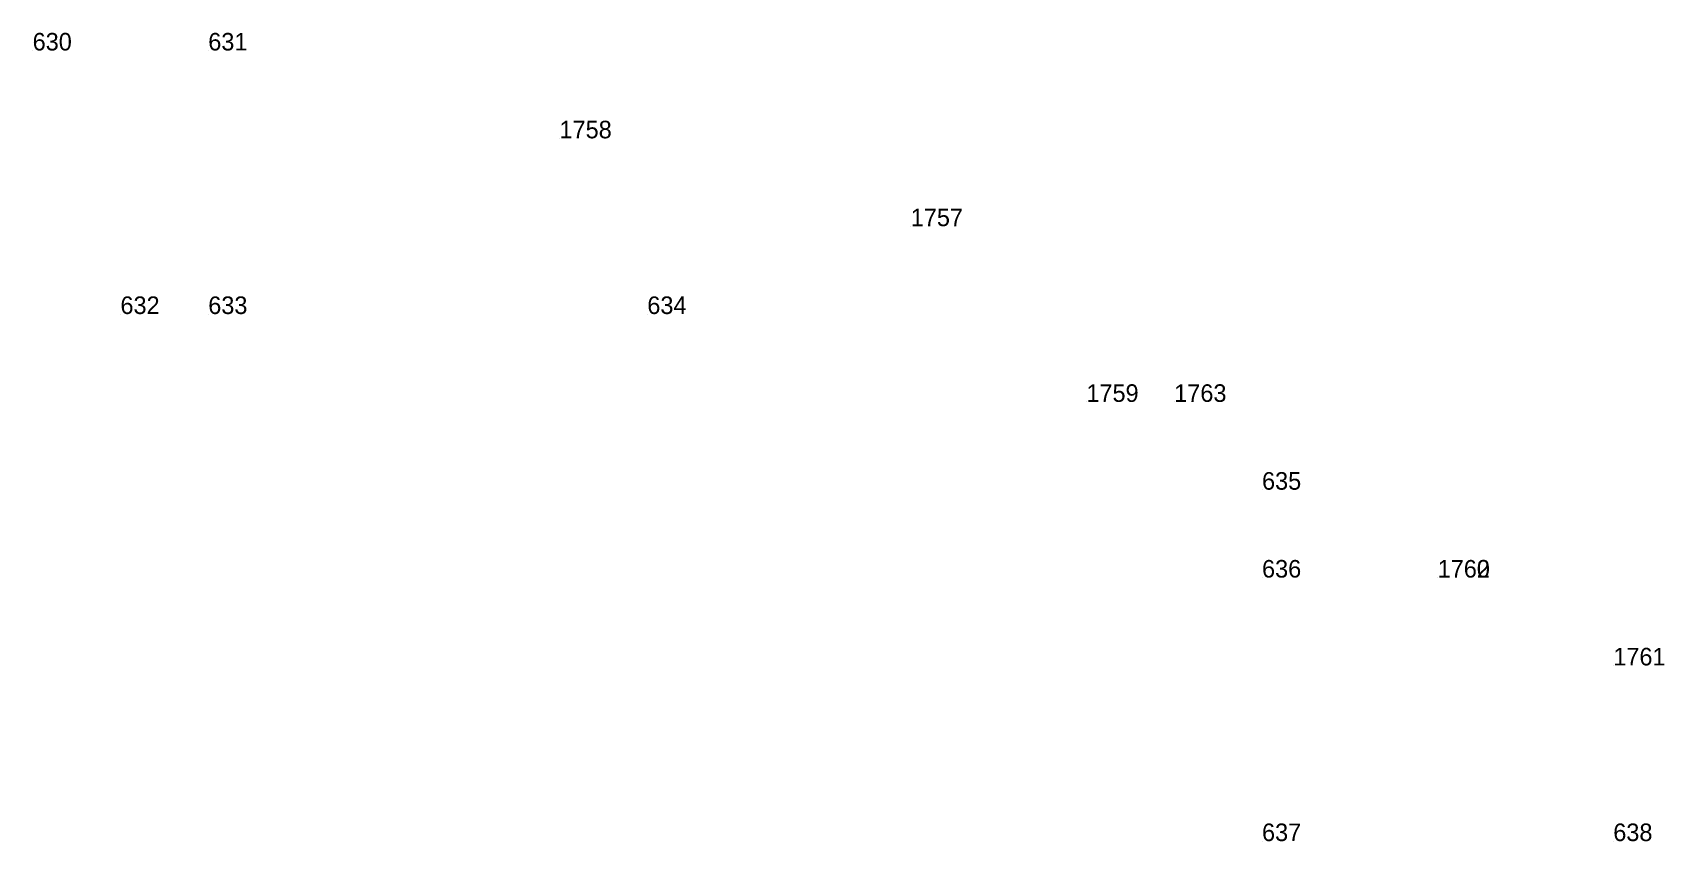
# Model space of a CAD drawing. Extents: x 535182 to 560328, y 1820963 to 1852759.
# Drawn here: x 548989 to 549007.58, y 1821046 to 1821055.2 of the extents above; entities that cross this region are included whole.
import ezdxf

# ---------------------------------------------------------------- set-up
doc = ezdxf.new("R2010")
doc.units = 0
doc.layers.add('Level 12', color=7, linetype='Continuous')
doc.layers.add('Level 7', color=7, linetype='Continuous')

msp = doc.modelspace()

# ---------------------------------------------------------------- texts
at = {"layer": 'Level 12'}
for s, p in [('630', (548989, 1821055)), ('631', (548991, 1821055)), ('1758', (548995, 1821054)), ('1757', (548999, 1821053)), ('632', (548990, 1821052)), ('633', (548991, 1821052)), ('634', (548996, 1821052)), ('1759', (549001, 1821051)), ('1763', (549002, 1821051)), ('635', (549003, 1821050)), ('636', (549003, 1821049)), ('1760', (549005, 1821049)), ('1762', (549005, 1821049)), ('1761', (549007, 1821048)), ('637', (549003, 1821046)), ('638', (549007, 1821046))]:
    msp.add_text(s, height=0.2, dxfattribs=at).set_placement(p)

# ---------------------------------------------------------------- linework, layer by layer
at = {"layer": 'Level 7'}
for p, q in [((548989, 1821055), (548989, 1821055)), ((548991, 1821055), (548991, 1821055)), ((548995, 1821054), (548995, 1821054)), ((548999, 1821053), (548999, 1821053)), ((548990, 1821052), (548990, 1821052)), ((548991, 1821052), (548991, 1821052)), ((548996, 1821052), (548996, 1821052)), ((549001, 1821051), (549001, 1821051)), ((549002, 1821051), (549002, 1821051)), ((549003, 1821050), (549003, 1821050)), ((549003, 1821049), (549003, 1821049)), ((549005, 1821049), (549005, 1821049)), ((549005, 1821049), (549005, 1821049)), ((549007, 1821048), (549007, 1821048)), ((549003, 1821046), (549003, 1821046)), ((549007, 1821046), (549007, 1821046))]:
    msp.add_line(p, q, dxfattribs=at)

msp.set_redraw_order([(e.dxf.handle, doc.entitydb.next_handle()) for e in msp.query("TEXT MTEXT ATTDEF DIMENSION ARC_DIMENSION")])  # texts and dimensions are drawn at this point

doc.saveas('drawing.dxf')
